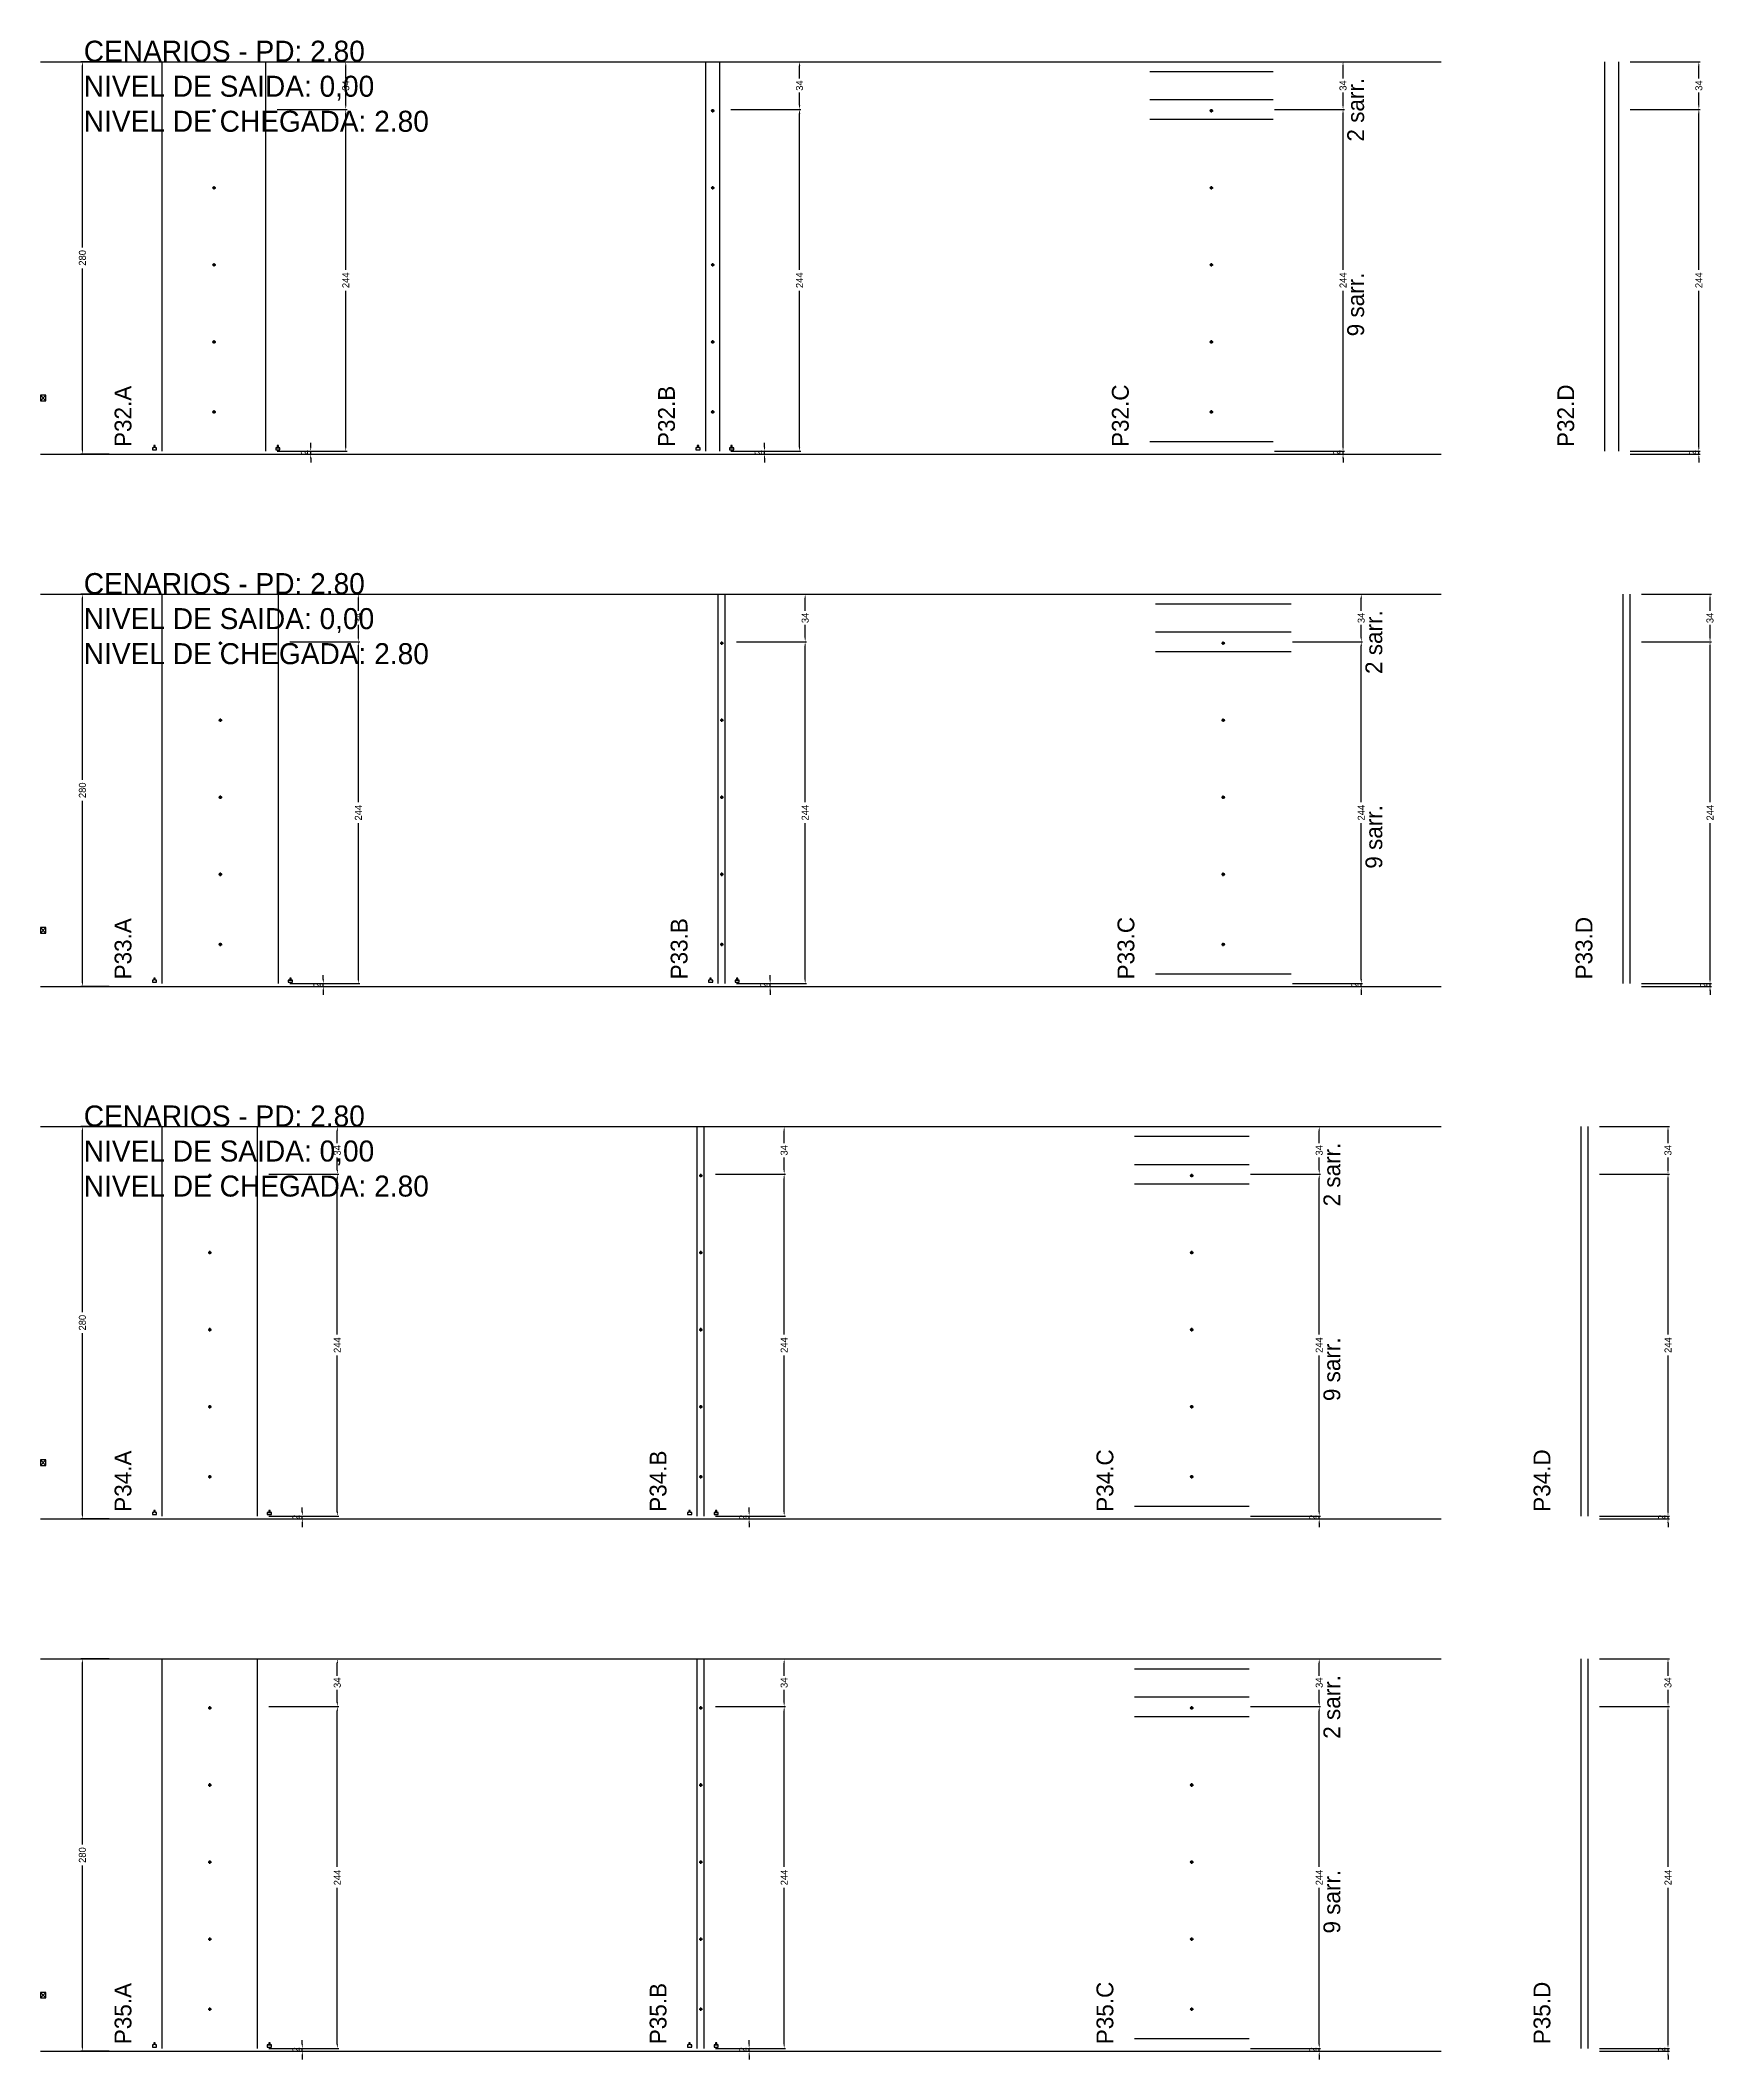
# Model space of a CAD drawing. Header units: centimetres. Extents: x -7000 to 4307, y -13306 to 295.
# Drawn here: x -7000 to -5805, y -13306 to -11865 of the extents above; entities that cross this region are included whole.
import ezdxf

# ---------------------------------------------------------------- set-up
doc = ezdxf.new("R2010")
doc.units = ezdxf.units.CM
doc.linetypes.add('DASHED', pattern=[2, -2])
for name, color, linetype in [('COTA', 241, 'Continuous'), ('COTAS FURACAO', 16, 'Continuous'), ('NOMENCLATURA', 7, 'Continuous'), ('Nível', 160, 'Continuous'), ('SARR_2.2x7', 40, 'Continuous')]:
    doc.layers.add(name, color=color, linetype=linetype)
doc.dimstyles.new('PAINEL-NOVA', dxfattribs={"dimtxt": 5, "dimasz": 3, "dimexe": 1, "dimexo": 1, "dimgap": 1, "dimtad": 1, "dimcen": 2.5, "dimazin": 3, "dimtfac": 1, "dimtmove": 0, "dimatfit": 3})

msp = doc.modelspace()

# ---------------------------------------------------------------- texts
at = {"layer": 'NOMENCLATURA'}
for s, p in [('CENARIOS - PD: 2.80', (-6969, -11880)), ('NIVEL DE SAIDA: 0,00', (-6969, -11905)), ('NIVEL DE CHEGADA: 2.80', (-6969, -11930)), ('CENARIOS - PD: 2.80', (-6969, -12260)), ('NIVEL DE SAIDA: 0,00', (-6969, -12285)), ('NIVEL DE CHEGADA: 2.80', (-6969, -12310)), ('CENARIOS - PD: 2.80', (-6969, -12640)), ('NIVEL DE SAIDA: 0,00', (-6969, -12665)), ('NIVEL DE CHEGADA: 2.80', (-6969, -12690))]:
    msp.add_text(s, height=15, dxfattribs=at).set_placement(p)
for s, p in [('2 sarr.', (-6055, -11937)), ('9 sarr.', (-6055, -12076)), ('P32.A', (-6935, -12155)), ('P32.B', (-6547, -12155)), ('P32.C', (-6223, -12155)), ('P32.D', (-5905, -12155)), ('2 sarr.', (-6042, -12317)), ('9 sarr.', (-6042, -12456)), ('P33.A', (-6935, -12535)), ('P33.B', (-6538, -12535)), ('P33.C', (-6219, -12535)), ('P33.D', (-5892, -12535)), ('2 sarr.', (-6072, -12697)), ('9 sarr.', (-6072, -12836)), ('P34.A', (-6935, -12915)), ('P34.B', (-6553, -12915)), ('P34.C', (-6234, -12915)), ('P34.D', (-5922, -12915)), ('2 sarr.', (-6072, -13077)), ('9 sarr.', (-6072, -13216)), ('P35.A', (-6935, -13295)), ('P35.B', (-6553, -13295)), ('P35.C', (-6234, -13295)), ('P35.D', (-5922, -13295))]:
    msp.add_text(s, height=12, rotation=90, dxfattribs=at).set_placement(p)

# ---------------------------------------------------------------- blocks, each defined once
blk = doc.blocks.new('_CLOSEDFILLED')
at = {"color": 0, "linetype": 'BYBLOCK'}
blk.add_solid([(-1, 0.16), (0, 0), (-1, -0.16)], dxfattribs=at)
blk = doc.blocks.new('*D1157')
for p, q in [((-6951, -13020), (-6971, -13020)), ((-6970, -13152.5), (-6970, -13023)), ((-6970, -13297), (-6970, -13167.5)), ((-6951, -13300), (-6971, -13300))]:
    blk.add_line(p, q)
at = {"layer": 'Defpoints'}
for p in [(-6950, -13020), (-6970, -13300), (-6950, -13300)]:
    blk.add_point(p, dxfattribs=at)
at = {"layer": 'COTA', "xscale": 3, "yscale": 3}
for p, rotation in [((-6970, -13020), 90), ((-6970, -13300), 270)]:
    blk.add_blockref('_CLOSEDFILLED', p, dxfattribs=dict(at, rotation=rotation))
at = {"layer": 'COTA', "insert": (-6970, -13160), "char_height": 5, "attachment_point": 5, "rotation": 90}
blk.add_mtext('280', dxfattribs=at)
blk = doc.blocks.new('MULDURA')
at = {"layer": 'Paineis'}
for p, q in [((0, 0), (4, 4)), ((4, 0), (0, 4))]:
    blk.add_line(p, q, dxfattribs=at)
blk.add_lwpolyline([(0, 0), (4, 0), (4, 4), (0, 4)], close=True, dxfattribs=at)
blk = doc.blocks.new('*D1159')
for p, q in [((-6837, -13054), (-6787, -13054)), ((-6788, -13168.5), (-6788, -13057)), ((-6788, -13295), (-6788, -13183.5)), ((-6837, -13298), (-6787, -13298))]:
    blk.add_line(p, q)
at = {"layer": 'Defpoints'}
for p in [(-6838, -13054), (-6838, -13298), (-6788, -13298)]:
    blk.add_point(p, dxfattribs=at)
at = {"layer": 'COTA', "xscale": 3, "yscale": 3}
for p, rotation in [((-6788, -13054), 90), ((-6788, -13298), 270)]:
    blk.add_blockref('_CLOSEDFILLED', p, dxfattribs=dict(at, rotation=rotation))
at = {"layer": 'COTA', "insert": (-6788, -13176), "char_height": 5, "attachment_point": 5, "rotation": 90}
blk.add_mtext('244', dxfattribs=at)
blk = doc.blocks.new('*D1160')
for p, q in [((-6837, -13020), (-6787, -13020)), ((-6788, -13032), (-6788, -13023)), ((-6788, -13051), (-6788, -13042)), ((-6837, -13054), (-6787, -13054))]:
    blk.add_line(p, q)
at = {"layer": 'Defpoints'}
for p in [(-6838, -13020), (-6838, -13054), (-6788, -13054)]:
    blk.add_point(p, dxfattribs=at)
at = {"layer": 'COTA', "xscale": 3, "yscale": 3}
for p, rotation in [((-6788, -13020), 90), ((-6788, -13054), 270)]:
    blk.add_blockref('_CLOSEDFILLED', p, dxfattribs=dict(at, rotation=rotation))
at = {"layer": 'COTA', "insert": (-6788, -13037), "char_height": 5, "attachment_point": 5, "rotation": 90}
blk.add_mtext('34', dxfattribs=at)
blk = doc.blocks.new('SLIPTEE')
at = {"layer": 'Paineis'}
blk.add_lwpolyline([(0, 0), (3, 0), (3, 1.5), (2, 1.5), (2, 3), (1, 3), (1, 1.5), (0, 1.5)], close=True, dxfattribs=at)
blk = doc.blocks.new('SLIPTDD')
at = {"layer": 'Paineis'}
blk.add_line((0, 1.5), (3, 1.5), dxfattribs=at)
blk.add_lwpolyline([(0, 0), (3, 0), (3, 1.5), (2, 1.5), (2, 3), (1, 3), (1, 1.5), (0, 1.5)], close=True, dxfattribs=at)
blk = doc.blocks.new('furacao')
at = {"layer": 'COTAS FURACAO'}
for p, q in [((-1.2, 0), (1.2, 0)), ((0, -1.2), (0, 1.2))]:
    blk.add_line(p, q, dxfattribs=at)
blk.add_circle((0, 0), 0.8, dxfattribs=at)
blk = doc.blocks.new('*D1162')
for p, q in [((-6518, -13054), (-6468, -13054)), ((-6469, -13168.5), (-6469, -13057)), ((-6469, -13295), (-6469, -13183.5)), ((-6518, -13298), (-6468, -13298))]:
    blk.add_line(p, q)
at = {"layer": 'Defpoints'}
for p in [(-6519, -13054), (-6519, -13298), (-6469, -13298)]:
    blk.add_point(p, dxfattribs=at)
at = {"layer": 'COTA', "xscale": 3, "yscale": 3}
for p, rotation in [((-6469, -13054), 90), ((-6469, -13298), 270)]:
    blk.add_blockref('_CLOSEDFILLED', p, dxfattribs=dict(at, rotation=rotation))
at = {"layer": 'COTA', "insert": (-6469, -13176), "char_height": 5, "attachment_point": 5, "rotation": 90}
blk.add_mtext('244', dxfattribs=at)
blk = doc.blocks.new('*D1163')
for p, q in [((-6518, -13020), (-6468, -13020)), ((-6469, -13032), (-6469, -13023)), ((-6469, -13051), (-6469, -13042)), ((-6518, -13054), (-6468, -13054))]:
    blk.add_line(p, q)
at = {"layer": 'Defpoints'}
for p in [(-6519, -13020), (-6519, -13054), (-6469, -13054)]:
    blk.add_point(p, dxfattribs=at)
at = {"layer": 'COTA', "xscale": 3, "yscale": 3}
for p, rotation in [((-6469, -13020), 90), ((-6469, -13054), 270)]:
    blk.add_blockref('_CLOSEDFILLED', p, dxfattribs=dict(at, rotation=rotation))
at = {"layer": 'COTA', "insert": (-6469, -13037), "char_height": 5, "attachment_point": 5, "rotation": 90}
blk.add_mtext('34', dxfattribs=at)
blk = doc.blocks.new('*D1165')
for p, q in [((-6136, -13054), (-6086, -13054)), ((-6087, -13168.5), (-6087, -13057)), ((-6087, -13295), (-6087, -13183.5)), ((-6136, -13298), (-6086, -13298))]:
    blk.add_line(p, q)
at = {"layer": 'Defpoints'}
for p in [(-6137, -13054), (-6137, -13298), (-6087, -13298)]:
    blk.add_point(p, dxfattribs=at)
at = {"layer": 'COTA', "xscale": 3, "yscale": 3}
for p, rotation in [((-6087, -13054), 90), ((-6087, -13298), 270)]:
    blk.add_blockref('_CLOSEDFILLED', p, dxfattribs=dict(at, rotation=rotation))
at = {"layer": 'COTA', "insert": (-6087, -13176), "char_height": 5, "attachment_point": 5, "rotation": 90}
blk.add_mtext('244', dxfattribs=at)
blk = doc.blocks.new('*D1166')
for p, q in [((-6136, -13020), (-6086, -13020)), ((-6087, -13032), (-6087, -13023)), ((-6087, -13051), (-6087, -13042)), ((-6136, -13054), (-6086, -13054))]:
    blk.add_line(p, q)
at = {"layer": 'Defpoints'}
for p in [(-6137, -13020), (-6137, -13054), (-6087, -13054)]:
    blk.add_point(p, dxfattribs=at)
at = {"layer": 'COTA', "xscale": 3, "yscale": 3}
for p, rotation in [((-6087, -13020), 90), ((-6087, -13054), 270)]:
    blk.add_blockref('_CLOSEDFILLED', p, dxfattribs=dict(at, rotation=rotation))
at = {"layer": 'COTA', "insert": (-6087, -13037), "char_height": 5, "attachment_point": 5, "rotation": 90}
blk.add_mtext('34', dxfattribs=at)
blk = doc.blocks.new('*D1168')
for p, q in [((-5887, -13054), (-5837, -13054)), ((-5838, -13168.5), (-5838, -13057)), ((-5838, -13295), (-5838, -13183.5)), ((-5887, -13298), (-5837, -13298))]:
    blk.add_line(p, q)
at = {"layer": 'Defpoints'}
for p in [(-5888, -13054), (-5888, -13298), (-5838, -13298)]:
    blk.add_point(p, dxfattribs=at)
at = {"layer": 'COTA', "xscale": 3, "yscale": 3}
for p, rotation in [((-5838, -13054), 90), ((-5838, -13298), 270)]:
    blk.add_blockref('_CLOSEDFILLED', p, dxfattribs=dict(at, rotation=rotation))
at = {"layer": 'COTA', "insert": (-5838, -13176), "char_height": 5, "attachment_point": 5, "rotation": 90}
blk.add_mtext('244', dxfattribs=at)
blk = doc.blocks.new('*D1169')
for p, q in [((-5887, -13020), (-5837, -13020)), ((-5838, -13032), (-5838, -13023)), ((-5838, -13051), (-5838, -13042)), ((-5887, -13054), (-5837, -13054))]:
    blk.add_line(p, q)
at = {"layer": 'Defpoints'}
for p in [(-5888, -13020), (-5888, -13054), (-5838, -13054)]:
    blk.add_point(p, dxfattribs=at)
at = {"layer": 'COTA', "xscale": 3, "yscale": 3}
for p, rotation in [((-5838, -13020), 90), ((-5838, -13054), 270)]:
    blk.add_blockref('_CLOSEDFILLED', p, dxfattribs=dict(at, rotation=rotation))
at = {"layer": 'COTA', "insert": (-5838, -13037), "char_height": 5, "attachment_point": 5, "rotation": 90}
blk.add_mtext('34', dxfattribs=at)
blk = doc.blocks.new('*D1123')
for p, q in [((-6951, -12640), (-6971, -12640)), ((-6970, -12772.5), (-6970, -12643)), ((-6970, -12917), (-6970, -12787.5)), ((-6951, -12920), (-6971, -12920))]:
    blk.add_line(p, q)
at = {"layer": 'Defpoints'}
for p in [(-6950, -12640), (-6970, -12920), (-6950, -12920)]:
    blk.add_point(p, dxfattribs=at)
at = {"layer": 'COTA', "xscale": 3, "yscale": 3}
for p, rotation in [((-6970, -12640), 90), ((-6970, -12920), 270)]:
    blk.add_blockref('_CLOSEDFILLED', p, dxfattribs=dict(at, rotation=rotation))
at = {"layer": 'COTA', "insert": (-6970, -12780), "char_height": 5, "attachment_point": 5, "rotation": 90}
blk.add_mtext('280', dxfattribs=at)
blk = doc.blocks.new('*D1125')
for p, q in [((-6837, -12674), (-6787, -12674)), ((-6788, -12788.5), (-6788, -12677)), ((-6788, -12915), (-6788, -12803.5)), ((-6837, -12918), (-6787, -12918))]:
    blk.add_line(p, q)
at = {"layer": 'Defpoints'}
for p in [(-6838, -12674), (-6838, -12918), (-6788, -12918)]:
    blk.add_point(p, dxfattribs=at)
at = {"layer": 'COTA', "xscale": 3, "yscale": 3}
for p, rotation in [((-6788, -12674), 90), ((-6788, -12918), 270)]:
    blk.add_blockref('_CLOSEDFILLED', p, dxfattribs=dict(at, rotation=rotation))
at = {"layer": 'COTA', "insert": (-6788, -12796), "char_height": 5, "attachment_point": 5, "rotation": 90}
blk.add_mtext('244', dxfattribs=at)
blk = doc.blocks.new('*D1126')
for p, q in [((-6837, -12640), (-6787, -12640)), ((-6788, -12652), (-6788, -12643)), ((-6788, -12671), (-6788, -12662)), ((-6837, -12674), (-6787, -12674))]:
    blk.add_line(p, q)
at = {"layer": 'Defpoints'}
for p in [(-6838, -12640), (-6838, -12674), (-6788, -12674)]:
    blk.add_point(p, dxfattribs=at)
at = {"layer": 'COTA', "xscale": 3, "yscale": 3}
for p, rotation in [((-6788, -12640), 90), ((-6788, -12674), 270)]:
    blk.add_blockref('_CLOSEDFILLED', p, dxfattribs=dict(at, rotation=rotation))
at = {"layer": 'COTA', "insert": (-6788, -12657), "char_height": 5, "attachment_point": 5, "rotation": 90}
blk.add_mtext('34', dxfattribs=at)
blk = doc.blocks.new('*D1128')
for p, q in [((-6518, -12674), (-6468, -12674)), ((-6469, -12788.5), (-6469, -12677)), ((-6469, -12915), (-6469, -12803.5)), ((-6518, -12918), (-6468, -12918))]:
    blk.add_line(p, q)
at = {"layer": 'Defpoints'}
for p in [(-6519, -12674), (-6519, -12918), (-6469, -12918)]:
    blk.add_point(p, dxfattribs=at)
at = {"layer": 'COTA', "xscale": 3, "yscale": 3}
for p, rotation in [((-6469, -12674), 90), ((-6469, -12918), 270)]:
    blk.add_blockref('_CLOSEDFILLED', p, dxfattribs=dict(at, rotation=rotation))
at = {"layer": 'COTA', "insert": (-6469, -12796), "char_height": 5, "attachment_point": 5, "rotation": 90}
blk.add_mtext('244', dxfattribs=at)
blk = doc.blocks.new('*D1129')
for p, q in [((-6518, -12640), (-6468, -12640)), ((-6469, -12652), (-6469, -12643)), ((-6469, -12671), (-6469, -12662)), ((-6518, -12674), (-6468, -12674))]:
    blk.add_line(p, q)
at = {"layer": 'Defpoints'}
for p in [(-6519, -12640), (-6519, -12674), (-6469, -12674)]:
    blk.add_point(p, dxfattribs=at)
at = {"layer": 'COTA', "xscale": 3, "yscale": 3}
for p, rotation in [((-6469, -12640), 90), ((-6469, -12674), 270)]:
    blk.add_blockref('_CLOSEDFILLED', p, dxfattribs=dict(at, rotation=rotation))
at = {"layer": 'COTA', "insert": (-6469, -12657), "char_height": 5, "attachment_point": 5, "rotation": 90}
blk.add_mtext('34', dxfattribs=at)
blk = doc.blocks.new('*D1131')
for p, q in [((-6136, -12674), (-6086, -12674)), ((-6087, -12788.5), (-6087, -12677)), ((-6087, -12915), (-6087, -12803.5)), ((-6136, -12918), (-6086, -12918))]:
    blk.add_line(p, q)
at = {"layer": 'Defpoints'}
for p in [(-6137, -12674), (-6137, -12918), (-6087, -12918)]:
    blk.add_point(p, dxfattribs=at)
at = {"layer": 'COTA', "xscale": 3, "yscale": 3}
for p, rotation in [((-6087, -12674), 90), ((-6087, -12918), 270)]:
    blk.add_blockref('_CLOSEDFILLED', p, dxfattribs=dict(at, rotation=rotation))
at = {"layer": 'COTA', "insert": (-6087, -12796), "char_height": 5, "attachment_point": 5, "rotation": 90}
blk.add_mtext('244', dxfattribs=at)
blk = doc.blocks.new('*D1132')
for p, q in [((-6136, -12640), (-6086, -12640)), ((-6087, -12652), (-6087, -12643)), ((-6087, -12671), (-6087, -12662)), ((-6136, -12674), (-6086, -12674))]:
    blk.add_line(p, q)
at = {"layer": 'Defpoints'}
for p in [(-6137, -12640), (-6137, -12674), (-6087, -12674)]:
    blk.add_point(p, dxfattribs=at)
at = {"layer": 'COTA', "xscale": 3, "yscale": 3}
for p, rotation in [((-6087, -12640), 90), ((-6087, -12674), 270)]:
    blk.add_blockref('_CLOSEDFILLED', p, dxfattribs=dict(at, rotation=rotation))
at = {"layer": 'COTA', "insert": (-6087, -12657), "char_height": 5, "attachment_point": 5, "rotation": 90}
blk.add_mtext('34', dxfattribs=at)
blk = doc.blocks.new('*D1134')
for p, q in [((-5887, -12674), (-5837, -12674)), ((-5838, -12788.5), (-5838, -12677)), ((-5838, -12915), (-5838, -12803.5)), ((-5887, -12918), (-5837, -12918))]:
    blk.add_line(p, q)
at = {"layer": 'Defpoints'}
for p in [(-5888, -12674), (-5888, -12918), (-5838, -12918)]:
    blk.add_point(p, dxfattribs=at)
at = {"layer": 'COTA', "xscale": 3, "yscale": 3}
for p, rotation in [((-5838, -12674), 90), ((-5838, -12918), 270)]:
    blk.add_blockref('_CLOSEDFILLED', p, dxfattribs=dict(at, rotation=rotation))
at = {"layer": 'COTA', "insert": (-5838, -12796), "char_height": 5, "attachment_point": 5, "rotation": 90}
blk.add_mtext('244', dxfattribs=at)
blk = doc.blocks.new('*D1135')
for p, q in [((-5887, -12640), (-5837, -12640)), ((-5838, -12652), (-5838, -12643)), ((-5838, -12671), (-5838, -12662)), ((-5887, -12674), (-5837, -12674))]:
    blk.add_line(p, q)
at = {"layer": 'Defpoints'}
for p in [(-5888, -12640), (-5888, -12674), (-5838, -12674)]:
    blk.add_point(p, dxfattribs=at)
at = {"layer": 'COTA', "xscale": 3, "yscale": 3}
for p, rotation in [((-5838, -12640), 90), ((-5838, -12674), 270)]:
    blk.add_blockref('_CLOSEDFILLED', p, dxfattribs=dict(at, rotation=rotation))
at = {"layer": 'COTA', "insert": (-5838, -12657), "char_height": 5, "attachment_point": 5, "rotation": 90}
blk.add_mtext('34', dxfattribs=at)
blk = doc.blocks.new('*D1089')
for p, q in [((-6951, -12260), (-6971, -12260)), ((-6970, -12392.5), (-6970, -12263)), ((-6970, -12537), (-6970, -12407.5)), ((-6951, -12540), (-6971, -12540))]:
    blk.add_line(p, q)
at = {"layer": 'Defpoints'}
for p in [(-6950, -12260), (-6970, -12540), (-6950, -12540)]:
    blk.add_point(p, dxfattribs=at)
at = {"layer": 'COTA', "xscale": 3, "yscale": 3}
for p, rotation in [((-6970, -12260), 90), ((-6970, -12540), 270)]:
    blk.add_blockref('_CLOSEDFILLED', p, dxfattribs=dict(at, rotation=rotation))
at = {"layer": 'COTA', "insert": (-6970, -12400), "char_height": 5, "attachment_point": 5, "rotation": 90}
blk.add_mtext('280', dxfattribs=at)
blk = doc.blocks.new('*D1091')
for p, q in [((-6822, -12294), (-6772, -12294)), ((-6773, -12408.5), (-6773, -12297)), ((-6773, -12535), (-6773, -12423.5)), ((-6822, -12538), (-6772, -12538))]:
    blk.add_line(p, q)
at = {"layer": 'Defpoints'}
for p in [(-6823, -12294), (-6823, -12538), (-6773, -12538)]:
    blk.add_point(p, dxfattribs=at)
at = {"layer": 'COTA', "xscale": 3, "yscale": 3}
for p, rotation in [((-6773, -12294), 90), ((-6773, -12538), 270)]:
    blk.add_blockref('_CLOSEDFILLED', p, dxfattribs=dict(at, rotation=rotation))
at = {"layer": 'COTA', "insert": (-6773, -12416), "char_height": 5, "attachment_point": 5, "rotation": 90}
blk.add_mtext('244', dxfattribs=at)
blk = doc.blocks.new('*D1092')
for p, q in [((-6822, -12260), (-6772, -12260)), ((-6773, -12272), (-6773, -12263)), ((-6773, -12291), (-6773, -12282)), ((-6822, -12294), (-6772, -12294))]:
    blk.add_line(p, q)
at = {"layer": 'Defpoints'}
for p in [(-6823, -12260), (-6823, -12294), (-6773, -12294)]:
    blk.add_point(p, dxfattribs=at)
at = {"layer": 'COTA', "xscale": 3, "yscale": 3}
for p, rotation in [((-6773, -12260), 90), ((-6773, -12294), 270)]:
    blk.add_blockref('_CLOSEDFILLED', p, dxfattribs=dict(at, rotation=rotation))
at = {"layer": 'COTA', "insert": (-6773, -12277), "char_height": 5, "attachment_point": 5, "rotation": 90}
blk.add_mtext('34', dxfattribs=at)
blk = doc.blocks.new('*D1094')
for p, q in [((-6503, -12294), (-6453, -12294)), ((-6454, -12408.5), (-6454, -12297)), ((-6454, -12535), (-6454, -12423.5)), ((-6503, -12538), (-6453, -12538))]:
    blk.add_line(p, q)
at = {"layer": 'Defpoints'}
for p in [(-6504, -12294), (-6504, -12538), (-6454, -12538)]:
    blk.add_point(p, dxfattribs=at)
at = {"layer": 'COTA', "xscale": 3, "yscale": 3}
for p, rotation in [((-6454, -12294), 90), ((-6454, -12538), 270)]:
    blk.add_blockref('_CLOSEDFILLED', p, dxfattribs=dict(at, rotation=rotation))
at = {"layer": 'COTA', "insert": (-6454, -12416), "char_height": 5, "attachment_point": 5, "rotation": 90}
blk.add_mtext('244', dxfattribs=at)
blk = doc.blocks.new('*D1095')
for p, q in [((-6503, -12260), (-6453, -12260)), ((-6454, -12272), (-6454, -12263)), ((-6454, -12291), (-6454, -12282)), ((-6503, -12294), (-6453, -12294))]:
    blk.add_line(p, q)
at = {"layer": 'Defpoints'}
for p in [(-6504, -12260), (-6504, -12294), (-6454, -12294)]:
    blk.add_point(p, dxfattribs=at)
at = {"layer": 'COTA', "xscale": 3, "yscale": 3}
for p, rotation in [((-6454, -12260), 90), ((-6454, -12294), 270)]:
    blk.add_blockref('_CLOSEDFILLED', p, dxfattribs=dict(at, rotation=rotation))
at = {"layer": 'COTA', "insert": (-6454, -12277), "char_height": 5, "attachment_point": 5, "rotation": 90}
blk.add_mtext('34', dxfattribs=at)
blk = doc.blocks.new('*D1097')
for p, q in [((-6106, -12294), (-6056, -12294)), ((-6057, -12408.5), (-6057, -12297)), ((-6057, -12535), (-6057, -12423.5)), ((-6106, -12538), (-6056, -12538))]:
    blk.add_line(p, q)
at = {"layer": 'Defpoints'}
for p in [(-6107, -12294), (-6107, -12538), (-6057, -12538)]:
    blk.add_point(p, dxfattribs=at)
at = {"layer": 'COTA', "xscale": 3, "yscale": 3}
for p, rotation in [((-6057, -12294), 90), ((-6057, -12538), 270)]:
    blk.add_blockref('_CLOSEDFILLED', p, dxfattribs=dict(at, rotation=rotation))
at = {"layer": 'COTA', "insert": (-6057, -12416), "char_height": 5, "attachment_point": 5, "rotation": 90}
blk.add_mtext('244', dxfattribs=at)
blk = doc.blocks.new('*D1098')
for p, q in [((-6106, -12260), (-6056, -12260)), ((-6057, -12272), (-6057, -12263)), ((-6057, -12291), (-6057, -12282)), ((-6106, -12294), (-6056, -12294))]:
    blk.add_line(p, q)
at = {"layer": 'Defpoints'}
for p in [(-6107, -12260), (-6107, -12294), (-6057, -12294)]:
    blk.add_point(p, dxfattribs=at)
at = {"layer": 'COTA', "xscale": 3, "yscale": 3}
for p, rotation in [((-6057, -12260), 90), ((-6057, -12294), 270)]:
    blk.add_blockref('_CLOSEDFILLED', p, dxfattribs=dict(at, rotation=rotation))
at = {"layer": 'COTA', "insert": (-6057, -12277), "char_height": 5, "attachment_point": 5, "rotation": 90}
blk.add_mtext('34', dxfattribs=at)
blk = doc.blocks.new('*D1100')
for p, q in [((-5857, -12294), (-5807, -12294)), ((-5808, -12408.5), (-5808, -12297)), ((-5808, -12535), (-5808, -12423.5)), ((-5857, -12538), (-5807, -12538))]:
    blk.add_line(p, q)
at = {"layer": 'Defpoints'}
for p in [(-5858, -12294), (-5858, -12538), (-5808, -12538)]:
    blk.add_point(p, dxfattribs=at)
at = {"layer": 'COTA', "xscale": 3, "yscale": 3}
for p, rotation in [((-5808, -12294), 90), ((-5808, -12538), 270)]:
    blk.add_blockref('_CLOSEDFILLED', p, dxfattribs=dict(at, rotation=rotation))
at = {"layer": 'COTA', "insert": (-5808, -12416), "char_height": 5, "attachment_point": 5, "rotation": 90}
blk.add_mtext('244', dxfattribs=at)
blk = doc.blocks.new('*D1101')
for p, q in [((-5857, -12260), (-5807, -12260)), ((-5808, -12272), (-5808, -12263)), ((-5808, -12291), (-5808, -12282)), ((-5857, -12294), (-5807, -12294))]:
    blk.add_line(p, q)
at = {"layer": 'Defpoints'}
for p in [(-5858, -12260), (-5858, -12294), (-5808, -12294)]:
    blk.add_point(p, dxfattribs=at)
at = {"layer": 'COTA', "xscale": 3, "yscale": 3}
for p, rotation in [((-5808, -12260), 90), ((-5808, -12294), 270)]:
    blk.add_blockref('_CLOSEDFILLED', p, dxfattribs=dict(at, rotation=rotation))
at = {"layer": 'COTA', "insert": (-5808, -12277), "char_height": 5, "attachment_point": 5, "rotation": 90}
blk.add_mtext('34', dxfattribs=at)
blk = doc.blocks.new('*D1055')
for p, q in [((-6951, -11880), (-6971, -11880)), ((-6970, -12012.5), (-6970, -11883)), ((-6970, -12157), (-6970, -12027.5)), ((-6951, -12160), (-6971, -12160))]:
    blk.add_line(p, q)
at = {"layer": 'Defpoints'}
for p in [(-6950, -11880), (-6970, -12160), (-6950, -12160)]:
    blk.add_point(p, dxfattribs=at)
at = {"layer": 'COTA', "xscale": 3, "yscale": 3}
for p, rotation in [((-6970, -11880), 90), ((-6970, -12160), 270)]:
    blk.add_blockref('_CLOSEDFILLED', p, dxfattribs=dict(at, rotation=rotation))
at = {"layer": 'COTA', "insert": (-6970, -12020), "char_height": 5, "attachment_point": 5, "rotation": 90}
blk.add_mtext('280', dxfattribs=at)
blk = doc.blocks.new('*D1057')
for p, q in [((-6831, -11914), (-6781, -11914)), ((-6782, -12028.5), (-6782, -11917)), ((-6782, -12155), (-6782, -12043.5)), ((-6831, -12158), (-6781, -12158))]:
    blk.add_line(p, q)
at = {"layer": 'Defpoints'}
for p in [(-6832, -11914), (-6832, -12158), (-6782, -12158)]:
    blk.add_point(p, dxfattribs=at)
at = {"layer": 'COTA', "xscale": 3, "yscale": 3}
for p, rotation in [((-6782, -11914), 90), ((-6782, -12158), 270)]:
    blk.add_blockref('_CLOSEDFILLED', p, dxfattribs=dict(at, rotation=rotation))
at = {"layer": 'COTA', "insert": (-6782, -12036), "char_height": 5, "attachment_point": 5, "rotation": 90}
blk.add_mtext('244', dxfattribs=at)
blk = doc.blocks.new('*D1058')
for p, q in [((-6831, -11880), (-6781, -11880)), ((-6782, -11892), (-6782, -11883)), ((-6782, -11911), (-6782, -11902)), ((-6831, -11914), (-6781, -11914))]:
    blk.add_line(p, q)
at = {"layer": 'Defpoints'}
for p in [(-6832, -11880), (-6832, -11914), (-6782, -11914)]:
    blk.add_point(p, dxfattribs=at)
at = {"layer": 'COTA', "xscale": 3, "yscale": 3}
for p, rotation in [((-6782, -11880), 90), ((-6782, -11914), 270)]:
    blk.add_blockref('_CLOSEDFILLED', p, dxfattribs=dict(at, rotation=rotation))
at = {"layer": 'COTA', "insert": (-6782, -11897), "char_height": 5, "attachment_point": 5, "rotation": 90}
blk.add_mtext('34', dxfattribs=at)
blk = doc.blocks.new('*D1060')
for p, q in [((-6507, -11914), (-6457, -11914)), ((-6458, -12028.5), (-6458, -11917)), ((-6458, -12155), (-6458, -12043.5)), ((-6507, -12158), (-6457, -12158))]:
    blk.add_line(p, q)
at = {"layer": 'Defpoints'}
for p in [(-6508, -11914), (-6508, -12158), (-6458, -12158)]:
    blk.add_point(p, dxfattribs=at)
at = {"layer": 'COTA', "xscale": 3, "yscale": 3}
for p, rotation in [((-6458, -11914), 90), ((-6458, -12158), 270)]:
    blk.add_blockref('_CLOSEDFILLED', p, dxfattribs=dict(at, rotation=rotation))
at = {"layer": 'COTA', "insert": (-6458, -12036), "char_height": 5, "attachment_point": 5, "rotation": 90}
blk.add_mtext('244', dxfattribs=at)
blk = doc.blocks.new('*D1061')
for p, q in [((-6507, -11880), (-6457, -11880)), ((-6458, -11892), (-6458, -11883)), ((-6458, -11911), (-6458, -11902)), ((-6507, -11914), (-6457, -11914))]:
    blk.add_line(p, q)
at = {"layer": 'Defpoints'}
for p in [(-6508, -11880), (-6508, -11914), (-6458, -11914)]:
    blk.add_point(p, dxfattribs=at)
at = {"layer": 'COTA', "xscale": 3, "yscale": 3}
for p, rotation in [((-6458, -11880), 90), ((-6458, -11914), 270)]:
    blk.add_blockref('_CLOSEDFILLED', p, dxfattribs=dict(at, rotation=rotation))
at = {"layer": 'COTA', "insert": (-6458, -11897), "char_height": 5, "attachment_point": 5, "rotation": 90}
blk.add_mtext('34', dxfattribs=at)
blk = doc.blocks.new('*D1063')
for p, q in [((-6119, -11914), (-6069, -11914)), ((-6070, -12028.5), (-6070, -11917)), ((-6070, -12155), (-6070, -12043.5)), ((-6119, -12158), (-6069, -12158))]:
    blk.add_line(p, q)
at = {"layer": 'Defpoints'}
for p in [(-6120, -11914), (-6120, -12158), (-6070, -12158)]:
    blk.add_point(p, dxfattribs=at)
at = {"layer": 'COTA', "xscale": 3, "yscale": 3}
for p, rotation in [((-6070, -11914), 90), ((-6070, -12158), 270)]:
    blk.add_blockref('_CLOSEDFILLED', p, dxfattribs=dict(at, rotation=rotation))
at = {"layer": 'COTA', "insert": (-6070, -12036), "char_height": 5, "attachment_point": 5, "rotation": 90}
blk.add_mtext('244', dxfattribs=at)
blk = doc.blocks.new('*D1064')
for p, q in [((-6119, -11880), (-6069, -11880)), ((-6070, -11892), (-6070, -11883)), ((-6070, -11911), (-6070, -11902)), ((-6119, -11914), (-6069, -11914))]:
    blk.add_line(p, q)
at = {"layer": 'Defpoints'}
for p in [(-6120, -11880), (-6120, -11914), (-6070, -11914)]:
    blk.add_point(p, dxfattribs=at)
at = {"layer": 'COTA', "xscale": 3, "yscale": 3}
for p, rotation in [((-6070, -11880), 90), ((-6070, -11914), 270)]:
    blk.add_blockref('_CLOSEDFILLED', p, dxfattribs=dict(at, rotation=rotation))
at = {"layer": 'COTA', "insert": (-6070, -11897), "char_height": 5, "attachment_point": 5, "rotation": 90}
blk.add_mtext('34', dxfattribs=at)
blk = doc.blocks.new('*D1066')
for p, q in [((-5865, -11914), (-5815, -11914)), ((-5816, -12028.5), (-5816, -11917)), ((-5816, -12155), (-5816, -12043.5)), ((-5865, -12158), (-5815, -12158))]:
    blk.add_line(p, q)
at = {"layer": 'Defpoints'}
for p in [(-5866, -11914), (-5866, -12158), (-5816, -12158)]:
    blk.add_point(p, dxfattribs=at)
at = {"layer": 'COTA', "xscale": 3, "yscale": 3}
for p, rotation in [((-5816, -11914), 90), ((-5816, -12158), 270)]:
    blk.add_blockref('_CLOSEDFILLED', p, dxfattribs=dict(at, rotation=rotation))
at = {"layer": 'COTA', "insert": (-5816, -12036), "char_height": 5, "attachment_point": 5, "rotation": 90}
blk.add_mtext('244', dxfattribs=at)
blk = doc.blocks.new('*D1067')
for p, q in [((-5865, -11880), (-5815, -11880)), ((-5816, -11892), (-5816, -11883)), ((-5816, -11911), (-5816, -11902)), ((-5865, -11914), (-5815, -11914))]:
    blk.add_line(p, q)
at = {"layer": 'Defpoints'}
for p in [(-5866, -11880), (-5866, -11914), (-5816, -11914)]:
    blk.add_point(p, dxfattribs=at)
at = {"layer": 'COTA', "xscale": 3, "yscale": 3}
for p, rotation in [((-5816, -11880), 90), ((-5816, -11914), 270)]:
    blk.add_blockref('_CLOSEDFILLED', p, dxfattribs=dict(at, rotation=rotation))
at = {"layer": 'COTA', "insert": (-5816, -11897), "char_height": 5, "attachment_point": 5, "rotation": 90}
blk.add_mtext('34', dxfattribs=at)

# ---------------------------------------------------------------- dimensions: what is measured, and where the dimension line sits
at = {"layer": 'COTA'}
for base, p1, p2, picture, middle in [((-6970, -12160), (-6950, -12160), (-6950, -11880), '*D1055', (-6970, -12020)), ((-6782, -11914), (-6832, -11914), (-6832, -11880), '*D1058', (-6782, -11897)), ((-6458, -11914), (-6508, -11914), (-6508, -11880), '*D1061', (-6458, -11897)), ((-6070, -11914), (-6120, -11914), (-6120, -11880), '*D1064', (-6070, -11897)), ((-5816, -11914), (-5866, -11914), (-5866, -11880), '*D1067', (-5816, -11897)), ((-6782, -12158), (-6832, -12158), (-6832, -11914), '*D1057', (-6782, -12036)), ((-6458, -12158), (-6508, -12158), (-6508, -11914), '*D1060', (-6458, -12036)), ((-6070, -12158), (-6120, -12158), (-6120, -11914), '*D1063', (-6070, -12036)), ((-5816, -12158), (-5866, -12158), (-5866, -11914), '*D1066', (-5816, -12036)), ((-6970, -12540), (-6950, -12540), (-6950, -12260), '*D1089', (-6970, -12400)), ((-6773, -12294), (-6823, -12294), (-6823, -12260), '*D1092', (-6773, -12277)), ((-6454, -12294), (-6504, -12294), (-6504, -12260), '*D1095', (-6454, -12277)), ((-6057, -12294), (-6107, -12294), (-6107, -12260), '*D1098', (-6057, -12277)), ((-5808, -12294), (-5858, -12294), (-5858, -12260), '*D1101', (-5808, -12277)), ((-6773, -12538), (-6823, -12538), (-6823, -12294), '*D1091', (-6773, -12416)), ((-6454, -12538), (-6504, -12538), (-6504, -12294), '*D1094', (-6454, -12416)), ((-6057, -12538), (-6107, -12538), (-6107, -12294), '*D1097', (-6057, -12416)), ((-5808, -12538), (-5858, -12538), (-5858, -12294), '*D1100', (-5808, -12416)), ((-6970, -12920), (-6950, -12920), (-6950, -12640), '*D1123', (-6970, -12780)), ((-6788, -12674), (-6838, -12674), (-6838, -12640), '*D1126', (-6788, -12657)), ((-6469, -12674), (-6519, -12674), (-6519, -12640), '*D1129', (-6469, -12657)), ((-6087, -12674), (-6137, -12674), (-6137, -12640), '*D1132', (-6087, -12657)), ((-5838, -12674), (-5888, -12674), (-5888, -12640), '*D1135', (-5838, -12657)), ((-6788, -12918), (-6838, -12918), (-6838, -12674), '*D1125', (-6788, -12796)), ((-6469, -12918), (-6519, -12918), (-6519, -12674), '*D1128', (-6469, -12796)), ((-6087, -12918), (-6137, -12918), (-6137, -12674), '*D1131', (-6087, -12796)), ((-5838, -12918), (-5888, -12918), (-5888, -12674), '*D1134', (-5838, -12796)), ((-6970, -13300), (-6950, -13300), (-6950, -13020), '*D1157', (-6970, -13160)), ((-6788, -13054), (-6838, -13054), (-6838, -13020), '*D1160', (-6788, -13037)), ((-6469, -13054), (-6519, -13054), (-6519, -13020), '*D1163', (-6469, -13037)), ((-6087, -13054), (-6137, -13054), (-6137, -13020), '*D1166', (-6087, -13037)), ((-5838, -13054), (-5888, -13054), (-5888, -13020), '*D1169', (-5838, -13037)), ((-6788, -13298), (-6838, -13298), (-6838, -13054), '*D1159', (-6788, -13176)), ((-6469, -13298), (-6519, -13298), (-6519, -13054), '*D1162', (-6469, -13176)), ((-6087, -13298), (-6137, -13298), (-6137, -13054), '*D1165', (-6087, -13176)), ((-5838, -13298), (-5888, -13298), (-5888, -13054), '*D1168', (-5838, -13176))]:
    dim = msp.add_linear_dim(base=base, p1=p1, p2=p2, angle=90, dimstyle='PAINEL-NOVA', dxfattribs=at)
    dim.commit()
    dim.dimension.update_dxf_attribs({"geometry": picture, "text_midpoint": middle})
for base, p1, p2 in [((-6807, -12160), (-6832, -12160), (-6832, -12158)), ((-6483, -12160), (-6508, -12160), (-6508, -12158)), ((-6070, -12160), (-6120, -12160), (-6120, -12158)), ((-5816, -12160), (-5866, -12160), (-5866, -12158)), ((-6798, -12540), (-6823, -12540), (-6823, -12538)), ((-6479, -12540), (-6504, -12540), (-6504, -12538)), ((-6057, -12540), (-6107, -12540), (-6107, -12538)), ((-5808, -12540), (-5858, -12540), (-5858, -12538)), ((-6813, -12920), (-6838, -12920), (-6838, -12918)), ((-6494, -12920), (-6519, -12920), (-6519, -12918)), ((-6087, -12920), (-6137, -12920), (-6137, -12918)), ((-5838, -12920), (-5888, -12920), (-5888, -12918)), ((-6813, -13300), (-6838, -13300), (-6838, -13298)), ((-6494, -13300), (-6519, -13300), (-6519, -13298)), ((-6087, -13300), (-6137, -13300), (-6137, -13298)), ((-5838, -13300), (-5888, -13300), (-5888, -13298))]:
    msp.add_linear_dim(base=base, p1=p1, p2=p2, angle=90, dimstyle='PAINEL-NOVA', dxfattribs=at).render()

# ---------------------------------------------------------------- linework, layer by layer
at = {"layer": 'Nível', "linetype": 'DASHED'}
for points in [[(-7000, -11880), (-6000, -11880)], [(-7000, -12160), (-6000, -12160)], [(-7000, -12260), (-6000, -12260)], [(-7000, -12540), (-6000, -12540)], [(-7000, -12640), (-6000, -12640)], [(-7000, -12920), (-6000, -12920)], [(-7000, -13020), (-6000, -13020)], [(-7000, -13300), (-6000, -13300)]]:
    msp.add_lwpolyline(points, dxfattribs=at)
at = {"layer": 'SARR_2.2x7'}
for points in [[(-6913, -11914), (-6913, -11880)], [(-6839, -11914), (-6839, -11880)], [(-6525, -11914), (-6525, -11880)], [(-6515, -11914), (-6515, -11880)], [(-6208, -11887), (-6120, -11887)], [(-5883, -11914), (-5883, -11880)], [(-5873, -11914), (-5873, -11880)], [(-6208, -11907), (-6120, -11907)], [(-6208, -11921), (-6120, -11921)], [(-6208, -12151), (-6120, -12151)], [(-6913, -12294), (-6913, -12260)], [(-6830, -12294), (-6830, -12260)], [(-6516, -12294), (-6516, -12260)], [(-6511, -12294), (-6511, -12260)], [(-5870, -12294), (-5870, -12260)], [(-5865, -12294), (-5865, -12260)], [(-6204, -12267), (-6107, -12267)], [(-6204, -12287), (-6107, -12287)], [(-6204, -12301), (-6107, -12301)], [(-6204, -12531), (-6107, -12531)], [(-6913, -12674), (-6913, -12640)], [(-6845, -12674), (-6845, -12640)], [(-6531, -12674), (-6531, -12640)], [(-6526, -12674), (-6526, -12640)], [(-6219, -12647), (-6137, -12647)], [(-5900, -12674), (-5900, -12640)], [(-5895, -12674), (-5895, -12640)], [(-6219, -12667), (-6137, -12667)], [(-6219, -12681), (-6137, -12681)], [(-6219, -12911), (-6137, -12911)], [(-6913, -13054), (-6913, -13020)], [(-6845, -13054), (-6845, -13020)], [(-6531, -13054), (-6531, -13020)], [(-6526, -13054), (-6526, -13020)], [(-6219, -13027), (-6137, -13027)], [(-5900, -13054), (-5900, -13020)], [(-5895, -13054), (-5895, -13020)], [(-6219, -13047), (-6137, -13047)], [(-6219, -13061), (-6137, -13061)], [(-6219, -13291), (-6137, -13291)]]:
    msp.add_lwpolyline(points, dxfattribs=at)
at = {"layer": 'SARR_2.2x7', "linetype": 'DASHED'}
for points in [[(-6913, -12158), (-6913, -11914)], [(-6839, -12158), (-6839, -11914)], [(-6525, -12158), (-6525, -11914)], [(-6515, -12158), (-6515, -11914)], [(-5883, -12158), (-5883, -11914)], [(-5873, -12158), (-5873, -11914)], [(-6913, -12538), (-6913, -12294)], [(-6830, -12538), (-6830, -12294)], [(-6516, -12538), (-6516, -12294)], [(-6511, -12538), (-6511, -12294)], [(-5870, -12538), (-5870, -12294)], [(-5865, -12538), (-5865, -12294)], [(-6913, -12918), (-6913, -12674)], [(-6845, -12918), (-6845, -12674)], [(-6531, -12918), (-6531, -12674)], [(-6526, -12918), (-6526, -12674)], [(-5900, -12918), (-5900, -12674)], [(-5895, -12918), (-5895, -12674)], [(-6913, -13298), (-6913, -13054)], [(-6845, -13298), (-6845, -13054)], [(-6531, -13298), (-6531, -13054)], [(-6526, -13298), (-6526, -13054)], [(-5900, -13298), (-5900, -13054)], [(-5895, -13298), (-5895, -13054)]]:
    msp.add_lwpolyline(points, dxfattribs=at)

# ---------------------------------------------------------------- block references
at = {"layer": 'COTA'}
for name, p in [('furacao', (-6876, -11915)), ('furacao', (-6520, -11915)), ('furacao', (-6164, -11915)), ('furacao', (-6876, -11970)), ('furacao', (-6520, -11970)), ('furacao', (-6164, -11970)), ('furacao', (-6876, -12025)), ('furacao', (-6520, -12025)), ('furacao', (-6164, -12025)), ('furacao', (-6876, -12080)), ('furacao', (-6520, -12080)), ('furacao', (-6164, -12080)), ('MULDURA', (-7000, -12122)), ('furacao', (-6876, -12130)), ('furacao', (-6520, -12130)), ('furacao', (-6164, -12130)), ('SLIPTEE', (-6920, -12157)), ('SLIPTDD', (-6832, -12157)), ('SLIPTEE', (-6532, -12157)), ('SLIPTDD', (-6508, -12157)), ('furacao', (-6871.5, -12295)), ('furacao', (-6513.5, -12295)), ('furacao', (-6155.5, -12295)), ('furacao', (-6871.5, -12350)), ('furacao', (-6513.5, -12350)), ('furacao', (-6155.5, -12350)), ('furacao', (-6871.5, -12405)), ('furacao', (-6513.5, -12405)), ('furacao', (-6155.5, -12405)), ('furacao', (-6871.5, -12460)), ('furacao', (-6513.5, -12460)), ('furacao', (-6155.5, -12460)), ('MULDURA', (-7000, -12502)), ('furacao', (-6871.5, -12510)), ('furacao', (-6513.5, -12510)), ('furacao', (-6155.5, -12510)), ('SLIPTEE', (-6920, -12537)), ('SLIPTDD', (-6823, -12537)), ('SLIPTEE', (-6523, -12537)), ('SLIPTDD', (-6504, -12537)), ('furacao', (-6879, -12675)), ('furacao', (-6528.5, -12675)), ('furacao', (-6178, -12675)), ('furacao', (-6879, -12730)), ('furacao', (-6528.5, -12730)), ('furacao', (-6178, -12730)), ('furacao', (-6879, -12785)), ('furacao', (-6528.5, -12785)), ('furacao', (-6178, -12785)), ('furacao', (-6879, -12840)), ('furacao', (-6528.5, -12840)), ('furacao', (-6178, -12840)), ('MULDURA', (-7000, -12882)), ('furacao', (-6879, -12890)), ('furacao', (-6528.5, -12890)), ('furacao', (-6178, -12890)), ('SLIPTEE', (-6920, -12917)), ('SLIPTDD', (-6838, -12917)), ('SLIPTEE', (-6538, -12917)), ('SLIPTDD', (-6519, -12917)), ('furacao', (-6879, -13055)), ('furacao', (-6528.5, -13055)), ('furacao', (-6178, -13055)), ('furacao', (-6879, -13110)), ('furacao', (-6528.5, -13110)), ('furacao', (-6178, -13110)), ('furacao', (-6879, -13165)), ('furacao', (-6528.5, -13165)), ('furacao', (-6178, -13165)), ('furacao', (-6879, -13220)), ('furacao', (-6528.5, -13220)), ('furacao', (-6178, -13220)), ('MULDURA', (-7000, -13262)), ('furacao', (-6879, -13270)), ('furacao', (-6528.5, -13270)), ('furacao', (-6178, -13270)), ('SLIPTEE', (-6920, -13297)), ('SLIPTDD', (-6838, -13297)), ('SLIPTEE', (-6538, -13297)), ('SLIPTDD', (-6519, -13297))]:
    msp.add_blockref(name, p, dxfattribs=at)

msp.set_redraw_order([(e.dxf.handle, doc.entitydb.next_handle()) for e in msp.query("TEXT MTEXT ATTDEF DIMENSION ARC_DIMENSION")])  # texts and dimensions are drawn at this point

doc.saveas('drawing.dxf')
